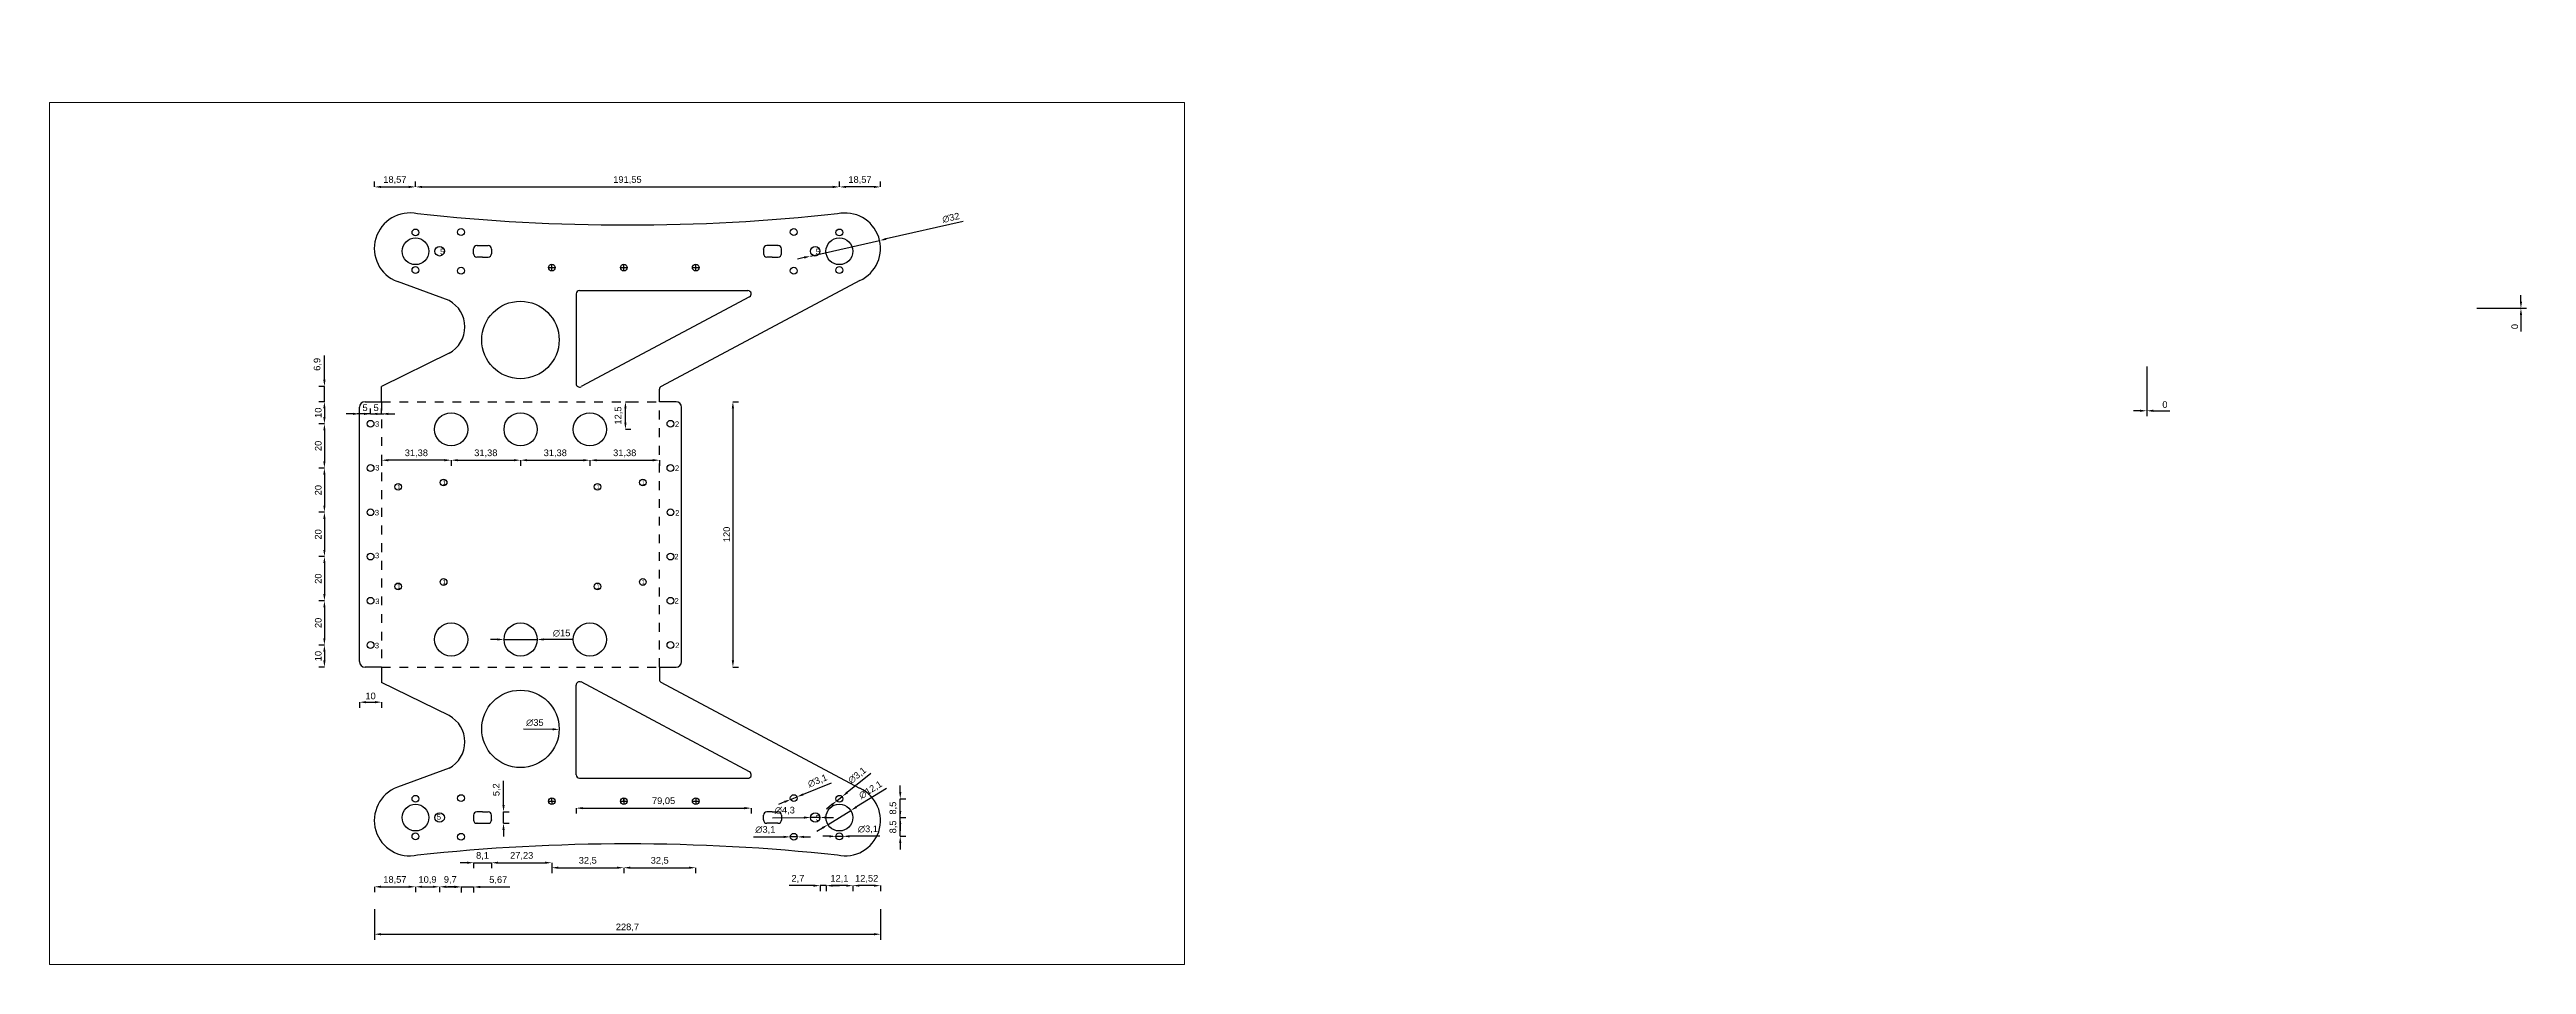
# Paper-space layout 'Presentación1' of a CAD drawing. Header units: millimetres. Extents: x 0 to 559, y 0 to 206.
# The model-space entities are those that its viewports show. They can reach past a viewport. Long polylines and large blocks are cut down to what shows.
import ezdxf

# ---------------------------------------------------------------- set-up
doc = ezdxf.new("R2010")
doc.units = ezdxf.units.MM
doc.linetypes.add('ACAD_ISO02W100', pattern=[15, 12, -3])
doc.linetypes.add('JIS_02_1.0', pattern=[2, 1, -1])
for name, color, linetype in [('_u', 5, 'Continuous'), ('Cota', 150, 'Continuous'), ('Pliegues', 7, 'JIS_02_1.0')]:
    doc.layers.add(name, color=color, linetype=linetype)
doc.layers.add('Chequeado', color=140, linetype='ACAD_ISO02W100', plot=False)
doc.styles.get("Standard").update_dxf_attribs({"font": 'arial.ttf'})
doc.dimstyles.new('ISO-25', dxfattribs={"dimtxt": 1.5, "dimasz": 1.5, "dimexe": 1.25, "dimexo": 20, "dimtad": 1, "dimtxsty": 'Standard', "dimcen": 2.5, "dimclrd": 256, "dimclre": 256, "dimclrt": 256, "dimadec": 0, "dimazin": 0, "dimtfac": 1, "dimtmove": 0, "dimatfit": 3, "dimfxl": 10, "dimfxlon": 1, "dimlwd": -1, "dimlwe": -1, "dimarcsym": 0})

psp = doc.layouts.new('Presentación1')

msp = doc.modelspace()

# ---------------------------------------------------------------- texts
at = {"layer": 'Chequeado', "attachment_point": 1}
for s, width, insert, char_height in [('5', 4.954, (37904, 46256.5), 2.5), ('5', 4.954, (38073.7, 46256.5), 2.5), ('3', 4.954, (37874.6, 46178.6), 2.5), ('2', 4.954, (38010.1, 46178.5), 2.5), ('3', 4.954, (37874.7, 46158.8), 2.5), ('1', 5.199, (37905.1, 46151.9), 2), ('1', 5.199, (37995.1, 46151.9), 2), ('2', 4.954, (38010.1, 46158.6), 2.5), ('1', 5.199, (37884.6, 46149.9), 2), ('1', 5.199, (37974.6, 46149.9), 2), ('3', 4.954, (37874.5, 46138.5), 2.5), ('2', 4.954, (38010.2, 46138.4), 2.5), ('3', 4.954, (37874.6, 46119.1), 2.5), ('2', 4.954, (38009.8, 46118.6), 2.5), ('1', 5.199, (37905.1, 46106.9), 2), ('1', 5.199, (37995.1, 46106.9), 2), ('3', 4.954, (37874.7, 46098.4), 2.5), ('1', 5.199, (37884.6, 46104.9), 2), ('1', 5.199, (37974.6, 46104.9), 2), ('2', 4.954, (38009.9, 46098.6), 2.5), ('3', 4.954, (37874.5, 46078.4), 2.5), ('2', 4.954, (38010.2, 46078.5), 2.5), ('5', 4.954, (37902.5, 46000.9), 2.5), ('5', 4.954, (38073.7, 46000.5), 2.5)]:
    msp.add_mtext_dynamic_manual_height_columns(s, width=width, gutter_width=12.5, heights=[0], dxfattribs=dict(at, insert=insert, char_height=char_height))

# ---------------------------------------------------------------- blocks, each defined once
blk = doc.blocks.new('*D13')
at = {"layer": '_u', "transparency": 16777216}
for p, q in [((473.31, 134.67), (473.31, 123.42)), ((471.81, 124.67), (470.31, 124.67)), ((473.31, 126.33), (473.31, 123.42)), ((474.81, 124.67), (478.54, 124.67))]:
    blk.add_line(p, q, dxfattribs=at)
for points in [[(471.81, 124.92), (471.81, 124.42), (473.31, 124.67)], [(474.81, 124.92), (474.81, 124.42), (473.31, 124.67)]]:
    blk.add_solid(points, dxfattribs=at)
at = {"layer": 'Defpoints', "color": 0, "transparency": 16777216}
for p in [(473.31, 206.33), (473.31, 146.33), (473.31, 124.67)]:
    blk.add_point(p, dxfattribs=at)
at = {"layer": '_u', "transparency": 16777216, "insert": (477.42, 126.06), "char_height": 1.5, "attachment_point": 5}
blk.add_mtext('0', dxfattribs=at)
blk = doc.blocks.new('*D14')
at = {"layer": '_u', "transparency": 16777216}
for p, q in [((547.85, 147.83), (559.1, 147.83)), ((549.31, 147.83), (559.1, 147.83)), ((557.85, 149.33), (557.85, 150.83)), ((557.85, 146.33), (557.85, 142.6))]:
    blk.add_line(p, q, dxfattribs=at)
for points in [[(557.6, 149.33), (558.1, 149.33), (557.85, 147.83)], [(557.6, 146.33), (558.1, 146.33), (557.85, 147.83)]]:
    blk.add_solid(points, dxfattribs=at)
at = {"layer": 'Defpoints', "color": 0, "transparency": 16777216}
for p in [(471.81, 147.83), (529.31, 147.83), (557.85, 147.83)]:
    blk.add_point(p, dxfattribs=at)
at = {"layer": '_u', "transparency": 16777216, "insert": (556.46, 143.71), "char_height": 1.5, "attachment_point": 5, "rotation": 90}
blk.add_mtext('0', dxfattribs=at)
blk = doc.blocks.new('*D20')
at = {"layer": 'Cota', "transparency": 16777216}
for p, q in [((72.94, 17.08), (72.94, 15.83)), ((74.44, 17.08), (80.72, 17.08)), ((82.22, 17.08), (82.22, 15.83))]:
    blk.add_line(p, q, dxfattribs=at)
for points in [[(74.44, 17.33), (74.44, 16.83), (72.94, 17.08)], [(80.72, 17.33), (80.72, 16.83), (82.22, 17.08)]]:
    blk.add_solid(points, dxfattribs=at)
at = {"layer": 'Defpoints', "color": 0, "transparency": 16777216}
for p in [(72.94, 32.06), (82.22, 32.74), (82.22, 17.08)]:
    blk.add_point(p, dxfattribs=at)
at = {"layer": 'Cota', "transparency": 16777216, "insert": (77.58, 18.6), "char_height": 1.5, "attachment_point": 5}
blk.add_mtext('18,57', dxfattribs=at)
blk = doc.blocks.new('*D21')
at = {"layer": 'Cota', "transparency": 16777216}
for p, q in [((82.22, 17.08), (82.22, 15.83)), ((83.72, 17.08), (86.17, 17.08)), ((87.67, 17.08), (87.67, 15.83))]:
    blk.add_line(p, q, dxfattribs=at)
for points in [[(83.72, 17.33), (83.72, 16.83), (82.22, 17.08)], [(86.17, 17.33), (86.17, 16.83), (87.67, 17.08)]]:
    blk.add_solid(points, dxfattribs=at)
at = {"layer": 'Defpoints', "color": 0, "transparency": 16777216}
for p in [(82.22, 32.74), (87.67, 32.74), (87.67, 17.08)]:
    blk.add_point(p, dxfattribs=at)
at = {"layer": 'Cota', "transparency": 16777216, "insert": (84.95, 18.6), "char_height": 1.5, "attachment_point": 5}
blk.add_mtext('10,9', dxfattribs=at)
blk = doc.blocks.new('*D22')
at = {"layer": 'Cota', "transparency": 16777216}
for p, q in [((87.67, 17.08), (87.67, 15.83)), ((89.17, 17.08), (91.02, 17.08)), ((92.52, 17.08), (92.52, 15.83))]:
    blk.add_line(p, q, dxfattribs=at)
for points in [[(89.17, 17.33), (89.17, 16.83), (87.67, 17.08)], [(91.02, 17.33), (91.02, 16.83), (92.52, 17.08)]]:
    blk.add_solid(points, dxfattribs=at)
at = {"layer": 'Defpoints', "color": 0, "transparency": 16777216}
for p in [(87.67, 32.74), (92.52, 28.36), (92.52, 17.08)]:
    blk.add_point(p, dxfattribs=at)
at = {"layer": 'Cota', "transparency": 16777216, "insert": (90.1, 18.6), "char_height": 1.5, "attachment_point": 5}
blk.add_mtext('9,7', dxfattribs=at)
blk = doc.blocks.new('*D23')
at = {"layer": 'Cota', "transparency": 16777216}
for p, q in [((91.02, 17.04), (89.52, 17.04)), ((92.52, 17.04), (92.52, 15.79)), ((92.52, 17.04), (95.36, 17.04)), ((95.36, 17.04), (95.36, 15.79)), ((96.86, 17.04), (103.51, 17.04))]:
    blk.add_line(p, q, dxfattribs=at)
for points in [[(91.02, 17.29), (91.02, 16.79), (92.52, 17.04)], [(96.86, 17.29), (96.86, 16.79), (95.36, 17.04)]]:
    blk.add_solid(points, dxfattribs=at)
at = {"layer": 'Defpoints', "color": 0, "transparency": 16777216}
for p in [(92.52, 28.36), (95.36, 32.74), (95.36, 17.04)]:
    blk.add_point(p, dxfattribs=at)
at = {"layer": 'Cota', "transparency": 16777216, "insert": (100.93, 18.57), "char_height": 1.5, "attachment_point": 5}
blk.add_mtext('5,67', dxfattribs=at)
blk = doc.blocks.new('*D24')
at = {"layer": 'Cota', "transparency": 16777216}
for p, q in [((99.41, 22.52), (99.41, 21.27)), ((100.91, 22.52), (111.52, 22.52)), ((113.02, 22.52), (113.02, 21.27))]:
    blk.add_line(p, q, dxfattribs=at)
for points in [[(100.91, 22.77), (100.91, 22.27), (99.41, 22.52)], [(111.52, 22.77), (111.52, 22.27), (113.02, 22.52)]]:
    blk.add_solid(points, dxfattribs=at)
at = {"layer": 'Defpoints', "color": 0, "transparency": 16777216}
for p in [(113.02, 36.45), (99.41, 32.74), (113.02, 22.52)]:
    blk.add_point(p, dxfattribs=at)
at = {"layer": 'Cota', "transparency": 16777216, "insert": (106.22, 24.04), "char_height": 1.5, "attachment_point": 5}
blk.add_mtext('27,23', dxfattribs=at)
blk = doc.blocks.new('*D25')
at = {"layer": 'Cota', "transparency": 16777216}
for p, q in [((93.86, 22.52), (92.36, 22.52)), ((95.36, 22.52), (95.36, 21.27)), ((95.36, 22.52), (99.41, 22.52)), ((99.41, 22.52), (99.41, 21.27)), ((100.91, 22.52), (102.41, 22.52))]:
    blk.add_line(p, q, dxfattribs=at)
for points in [[(93.86, 22.77), (93.86, 22.27), (95.36, 22.52)], [(100.91, 22.77), (100.91, 22.27), (99.41, 22.52)]]:
    blk.add_solid(points, dxfattribs=at)
at = {"layer": 'Defpoints', "color": 0, "transparency": 16777216}
for p in [(95.36, 32.74), (99.41, 32.74), (99.41, 22.52)]:
    blk.add_point(p, dxfattribs=at)
at = {"layer": 'Cota', "transparency": 16777216, "insert": (97.38, 24.04), "char_height": 1.5, "attachment_point": 5}
blk.add_mtext('8,1', dxfattribs=at)
blk = doc.blocks.new('*D26')
at = {"layer": 'Cota', "transparency": 16777216}
for p, q in [((113.02, 21.39), (113.02, 20.14)), ((114.52, 21.39), (127.77, 21.39)), ((129.27, 21.39), (129.27, 20.14))]:
    blk.add_line(p, q, dxfattribs=at)
for points in [[(114.52, 21.64), (114.52, 21.14), (113.02, 21.39)], [(127.77, 21.64), (127.77, 21.14), (129.27, 21.39)]]:
    blk.add_solid(points, dxfattribs=at)
at = {"layer": 'Defpoints', "color": 0, "transparency": 16777216}
for p in [(113.02, 36.45), (129.27, 36.45), (129.27, 21.39)]:
    blk.add_point(p, dxfattribs=at)
at = {"layer": 'Cota', "transparency": 16777216, "insert": (121.15, 22.92), "char_height": 1.5, "attachment_point": 5}
blk.add_mtext('32,5', dxfattribs=at)
blk = doc.blocks.new('*D27')
at = {"layer": 'Cota', "transparency": 16777216}
for p, q in [((129.27, 21.39), (129.27, 20.14)), ((130.77, 21.39), (144.02, 21.39)), ((145.52, 21.39), (145.52, 20.14))]:
    blk.add_line(p, q, dxfattribs=at)
for points in [[(130.77, 21.64), (130.77, 21.14), (129.27, 21.39)], [(144.02, 21.64), (144.02, 21.14), (145.52, 21.39)]]:
    blk.add_solid(points, dxfattribs=at)
at = {"layer": 'Defpoints', "color": 0, "transparency": 16777216}
for p in [(129.27, 36.45), (145.52, 36.45), (145.52, 21.39)]:
    blk.add_point(p, dxfattribs=at)
at = {"layer": 'Cota', "transparency": 16777216, "insert": (137.4, 22.92), "char_height": 1.5, "attachment_point": 5}
blk.add_mtext('32,5', dxfattribs=at)
blk = doc.blocks.new('*D28')
at = {"layer": 'Cota', "transparency": 16777216}
for p, q in [((181.03, 17.34), (181.03, 16.09)), ((185.79, 17.34), (182.53, 17.34)), ((187.29, 17.34), (187.29, 16.09))]:
    blk.add_line(p, q, dxfattribs=at)
for points in [[(182.53, 17.59), (182.53, 17.09), (181.03, 17.34)], [(185.79, 17.59), (185.79, 17.09), (187.29, 17.34)]]:
    blk.add_solid(points, dxfattribs=at)
at = {"layer": 'Defpoints', "color": 0, "transparency": 16777216}
for p in [(181.03, 32.74), (187.29, 32.06), (181.03, 17.34)]:
    blk.add_point(p, dxfattribs=at)
at = {"layer": 'Cota', "transparency": 16777216, "insert": (184.16, 18.86), "char_height": 1.5, "attachment_point": 5}
blk.add_mtext('12,52', dxfattribs=at)
blk = doc.blocks.new('*D29')
at = {"layer": 'Cota', "transparency": 16777216}
for p, q in [((174.98, 17.34), (174.98, 16.09)), ((179.53, 17.34), (176.48, 17.34)), ((181.03, 17.34), (181.03, 16.09))]:
    blk.add_line(p, q, dxfattribs=at)
for points in [[(176.48, 17.59), (176.48, 17.09), (174.98, 17.34)], [(179.53, 17.59), (179.53, 17.09), (181.03, 17.34)]]:
    blk.add_solid(points, dxfattribs=at)
at = {"layer": 'Defpoints', "color": 0, "transparency": 16777216}
for p in [(174.98, 32.74), (181.03, 32.74), (174.98, 17.34)]:
    blk.add_point(p, dxfattribs=at)
at = {"layer": 'Cota', "transparency": 16777216, "insert": (178, 18.86), "char_height": 1.5, "attachment_point": 5}
blk.add_mtext('12,1', dxfattribs=at)
blk = doc.blocks.new('*D30')
at = {"layer": 'Cota', "transparency": 16777216}
for p, q in [((172.13, 17.34), (166.62, 17.34)), ((173.63, 17.34), (173.63, 16.09)), ((174.98, 17.34), (173.63, 17.34)), ((174.98, 17.34), (174.98, 16.09)), ((176.48, 17.34), (177.98, 17.34))]:
    blk.add_line(p, q, dxfattribs=at)
for points in [[(172.13, 17.59), (172.13, 17.09), (173.63, 17.34)], [(176.48, 17.59), (176.48, 17.09), (174.98, 17.34)]]:
    blk.add_solid(points, dxfattribs=at)
at = {"layer": 'Defpoints', "color": 0, "transparency": 16777216}
for p in [(173.63, 32.74), (174.98, 32.74), (173.63, 17.34)]:
    blk.add_point(p, dxfattribs=at)
at = {"layer": 'Cota', "transparency": 16777216, "insert": (168.62, 18.86), "char_height": 1.5, "attachment_point": 5}
blk.add_mtext('2,7', dxfattribs=at)
blk = doc.blocks.new('*D31')
at = {"layer": 'Cota', "transparency": 16777216}
for p, q in [((191.74, 34.24), (191.74, 35.74)), ((191.74, 32.74), (192.99, 32.74)), ((191.74, 28.49), (191.74, 32.74)), ((191.74, 28.49), (192.99, 28.49)), ((191.74, 26.99), (191.74, 25.49))]:
    blk.add_line(p, q, dxfattribs=at)
for points in [[(191.49, 34.24), (191.99, 34.24), (191.74, 32.74)], [(191.49, 26.99), (191.99, 26.99), (191.74, 28.49)]]:
    blk.add_solid(points, dxfattribs=at)
at = {"layer": 'Defpoints', "color": 0, "transparency": 16777216}
for p in [(178, 32.74), (178, 28.49), (191.74, 32.74)]:
    blk.add_point(p, dxfattribs=at)
at = {"layer": 'Cota', "transparency": 16777216, "insert": (190.21, 30.61), "char_height": 1.5, "attachment_point": 5, "rotation": 90}
blk.add_mtext('8,5', dxfattribs=at)
blk = doc.blocks.new('*D32')
at = {"layer": 'Cota', "transparency": 16777216}
for p, q in [((191.74, 38.49), (191.74, 39.99)), ((191.74, 36.99), (192.99, 36.99)), ((191.74, 32.74), (191.74, 36.99)), ((191.74, 32.74), (192.99, 32.74)), ((191.74, 31.24), (191.74, 29.74))]:
    blk.add_line(p, q, dxfattribs=at)
for points in [[(191.49, 38.49), (191.99, 38.49), (191.74, 36.99)], [(191.49, 31.24), (191.99, 31.24), (191.74, 32.74)]]:
    blk.add_solid(points, dxfattribs=at)
at = {"layer": 'Defpoints', "color": 0, "transparency": 16777216}
for p in [(178, 36.99), (191.74, 36.99), (178, 32.74)]:
    blk.add_point(p, dxfattribs=at)
at = {"layer": 'Cota', "transparency": 16777216, "insert": (190.21, 34.86), "char_height": 1.5, "attachment_point": 5, "rotation": 90}
blk.add_mtext('8,5', dxfattribs=at)
blk = doc.blocks.new('*D33')
at = {"layer": 'Cota', "transparency": 16777216}
for p, q in [((176.13, 40.53), (169.81, 37.97)), ((165.59, 36.26), (164.2, 35.7)), ((166.98, 36.82), (168.42, 37.4))]:
    blk.add_line(p, q, dxfattribs=at)
for points in [[(165.5, 36.49), (165.69, 36.03), (166.98, 36.82)], [(169.72, 38.2), (169.9, 37.73), (168.42, 37.4)]]:
    blk.add_solid(points, dxfattribs=at)
at = {"layer": 'Defpoints', "color": 0, "transparency": 16777216}
for p in [(166.98, 36.82), (168.42, 37.4)]:
    blk.add_point(p, dxfattribs=at)
at = {"layer": 'Cota', "transparency": 16777216, "insert": (173.08, 40.97), "char_height": 1.5, "attachment_point": 5, "rotation": 22.0383}
blk.add_mtext('∅3,1', dxfattribs=at)
blk = doc.blocks.new('*D34')
at = {"layer": 'Cota', "transparency": 16777216}
for p, q in [((188.65, 39.31), (181.85, 35.12)), ((175.43, 31.15), (180.57, 34.33)), ((174.15, 30.36), (172.87, 29.57))]:
    blk.add_line(p, q, dxfattribs=at)
for points in [[(181.72, 35.33), (181.98, 34.9), (180.57, 34.33)], [(174.02, 30.57), (174.28, 30.15), (175.43, 31.15)]]:
    blk.add_solid(points, dxfattribs=at)
at = {"layer": 'Defpoints', "color": 0, "transparency": 16777216}
for p in [(180.57, 34.33), (175.43, 31.15)]:
    blk.add_point(p, dxfattribs=at)
at = {"layer": 'Cota', "transparency": 16777216, "insert": (185.07, 38.93), "char_height": 1.5, "attachment_point": 5, "rotation": 31.7057}
blk.add_mtext('∅12,1', dxfattribs=at)
blk = doc.blocks.new('*D35')
at = {"layer": 'Cota', "transparency": 16777216}
for p, q in [((158.6, 28.36), (165.43, 28.36)), ((168.48, 28.36), (166.93, 28.36)), ((169.98, 28.36), (171.48, 28.36))]:
    blk.add_line(p, q, dxfattribs=at)
for points in [[(165.43, 28.61), (165.43, 28.11), (166.93, 28.36)], [(169.98, 28.61), (169.98, 28.11), (168.48, 28.36)]]:
    blk.add_solid(points, dxfattribs=at)
at = {"layer": 'Defpoints', "color": 0, "transparency": 16777216}
for p in [(166.93, 28.36), (168.48, 28.36)]:
    blk.add_point(p, dxfattribs=at)
at = {"layer": 'Cota', "transparency": 16777216, "insert": (161.26, 29.91), "char_height": 1.5, "attachment_point": 5}
blk.add_mtext('∅3,1', dxfattribs=at)
blk = doc.blocks.new('*D36')
at = {"layer": 'Cota', "transparency": 16777216}
for p, q in [((175.73, 28.49), (174.23, 28.49)), ((177.23, 28.49), (178.78, 28.49)), ((187.1, 28.49), (180.28, 28.49))]:
    blk.add_line(p, q, dxfattribs=at)
for points in [[(175.73, 28.74), (175.73, 28.24), (177.23, 28.49)], [(180.28, 28.74), (180.28, 28.24), (178.78, 28.49)]]:
    blk.add_solid(points, dxfattribs=at)
at = {"layer": 'Defpoints', "color": 0, "transparency": 16777216}
for p in [(177.23, 28.49), (178.78, 28.49)]:
    blk.add_point(p, dxfattribs=at)
at = {"layer": 'Cota', "transparency": 16777216, "insert": (184.44, 30.04), "char_height": 1.5, "attachment_point": 5}
blk.add_mtext('∅3,1', dxfattribs=at)
blk = doc.blocks.new('*D37')
at = {"layer": 'Cota', "transparency": 16777216}
for p, q in [((162.86, 32.69), (169.98, 32.73)), ((173.63, 32.74), (171.48, 32.73)), ((175.13, 32.75), (176.63, 32.76))]:
    blk.add_line(p, q, dxfattribs=at)
for points in [[(169.97, 32.98), (169.98, 32.48), (171.48, 32.73)], [(175.12, 33), (175.13, 32.5), (173.63, 32.74)]]:
    blk.add_solid(points, dxfattribs=at)
at = {"layer": 'Defpoints', "color": 0, "transparency": 16777216}
for p in [(171.48, 32.73), (173.63, 32.74)]:
    blk.add_point(p, dxfattribs=at)
at = {"layer": 'Cota', "transparency": 16777216, "insert": (165.66, 34.26), "char_height": 1.5, "attachment_point": 5, "rotation": 0.2813}
blk.add_mtext('∅4,3', dxfattribs=at)
blk = doc.blocks.new('*D38')
at = {"layer": 'Cota', "transparency": 16777216}
for p, q in [((185.11, 42.66), (179.78, 38.41)), ((176.22, 35.57), (175.05, 34.63)), ((177.39, 36.5), (178.61, 37.47))]:
    blk.add_line(p, q, dxfattribs=at)
for points in [[(176.07, 35.76), (176.38, 35.37), (177.39, 36.5)], [(179.62, 38.6), (179.93, 38.21), (178.61, 37.47)]]:
    blk.add_solid(points, dxfattribs=at)
at = {"layer": 'Defpoints', "color": 0, "transparency": 16777216}
for p in [(177.39, 36.5), (178.61, 37.47)]:
    blk.add_point(p, dxfattribs=at)
at = {"layer": 'Cota', "transparency": 16777216, "insert": (182.06, 42.21), "char_height": 1.5, "attachment_point": 5, "rotation": 38.5777}
blk.add_mtext('∅3,1', dxfattribs=at)
blk = doc.blocks.new('*D39')
at = {"layer": 'Cota', "transparency": 16777216}
blk.add_line((106.66, 52.76), (113.2, 52.68), dxfattribs=at)
blk.add_solid([(113.2, 52.93), (113.19, 52.43), (114.7, 52.66)], dxfattribs=at)
at = {"layer": 'Defpoints', "color": 0, "transparency": 16777216}
for p in [(97.2, 52.89), (114.7, 52.66)]:
    blk.add_point(p, dxfattribs=at)
at = {"layer": 'Cota', "transparency": 16777216, "insert": (109.2, 54.16), "char_height": 1.5, "attachment_point": 5, "rotation": 359.2497}
blk.add_mtext('∅35', dxfattribs=at)
blk = doc.blocks.new('*D40')
at = {"layer": 'Cota', "transparency": 16777216}
for p, q in [((100.71, 72.98), (99.21, 72.98)), ((102.21, 72.98), (109.71, 72.98)), ((117.76, 72.98), (111.21, 72.98))]:
    blk.add_line(p, q, dxfattribs=at)
for points in [[(100.71, 73.23), (100.71, 72.73), (102.21, 72.98)], [(111.21, 73.23), (111.21, 72.73), (109.71, 72.98)]]:
    blk.add_solid(points, dxfattribs=at)
at = {"layer": 'Defpoints', "color": 0, "transparency": 16777216}
for p in [(102.21, 72.98), (109.71, 72.98)]:
    blk.add_point(p, dxfattribs=at)
at = {"layer": 'Cota', "transparency": 16777216, "insert": (115.24, 74.41), "char_height": 1.5, "attachment_point": 5}
blk.add_mtext('∅15', dxfattribs=at)
blk = doc.blocks.new('*D41')
at = {"layer": 'Cota', "transparency": 16777216}
for p, q in [((61.66, 126.73), (60.41, 126.73)), ((61.66, 125.23), (61.66, 123.23)), ((61.66, 121.73), (60.41, 121.73))]:
    blk.add_line(p, q, dxfattribs=at)
for points in [[(61.41, 125.23), (61.91, 125.23), (61.66, 126.73)], [(61.41, 123.23), (61.91, 123.23), (61.66, 121.73)]]:
    blk.add_solid(points, dxfattribs=at)
at = {"layer": 'Defpoints', "color": 0, "transparency": 16777216}
for p in [(72.71, 126.73), (61.66, 121.73), (72.09, 121.73)]:
    blk.add_point(p, dxfattribs=at)
at = {"layer": 'Cota', "transparency": 16777216, "insert": (60.27, 124.23), "char_height": 1.5, "attachment_point": 5, "rotation": 90}
blk.add_mtext('10', dxfattribs=at)
blk = doc.blocks.new('*D42')
at = {"layer": 'Cota', "transparency": 16777216}
for p, q in [((61.66, 121.73), (60.41, 121.73)), ((61.66, 120.23), (61.66, 113.23)), ((61.66, 111.73), (60.41, 111.73))]:
    blk.add_line(p, q, dxfattribs=at)
for points in [[(61.41, 120.23), (61.91, 120.23), (61.66, 121.73)], [(61.41, 113.23), (61.91, 113.23), (61.66, 111.73)]]:
    blk.add_solid(points, dxfattribs=at)
at = {"layer": 'Defpoints', "color": 0, "transparency": 16777216}
for p in [(72.09, 121.73), (61.66, 111.73), (72.09, 111.73)]:
    blk.add_point(p, dxfattribs=at)
at = {"layer": 'Cota', "transparency": 16777216, "insert": (60.27, 116.73), "char_height": 1.5, "attachment_point": 5, "rotation": 90}
blk.add_mtext('20', dxfattribs=at)
blk = doc.blocks.new('*D43')
at = {"layer": 'Cota', "transparency": 16777216}
for p, q in [((61.66, 111.73), (60.41, 111.73)), ((61.66, 110.23), (61.66, 103.23)), ((61.66, 101.73), (60.41, 101.73))]:
    blk.add_line(p, q, dxfattribs=at)
for points in [[(61.41, 110.23), (61.91, 110.23), (61.66, 111.73)], [(61.41, 103.23), (61.91, 103.23), (61.66, 101.73)]]:
    blk.add_solid(points, dxfattribs=at)
at = {"layer": 'Defpoints', "color": 0, "transparency": 16777216}
for p in [(72.09, 111.73), (61.66, 101.73), (72.09, 101.73)]:
    blk.add_point(p, dxfattribs=at)
at = {"layer": 'Cota', "transparency": 16777216, "insert": (60.27, 106.73), "char_height": 1.5, "attachment_point": 5, "rotation": 90}
blk.add_mtext('20', dxfattribs=at)
blk = doc.blocks.new('*D44')
at = {"layer": 'Cota', "transparency": 16777216}
for p, q in [((61.66, 101.73), (60.41, 101.73)), ((61.66, 100.23), (61.66, 93.23)), ((61.66, 91.73), (60.41, 91.73))]:
    blk.add_line(p, q, dxfattribs=at)
for points in [[(61.41, 100.23), (61.91, 100.23), (61.66, 101.73)], [(61.41, 93.23), (61.91, 93.23), (61.66, 91.73)]]:
    blk.add_solid(points, dxfattribs=at)
at = {"layer": 'Defpoints', "color": 0, "transparency": 16777216}
for p in [(72.09, 101.73), (61.66, 91.73), (72.09, 91.73)]:
    blk.add_point(p, dxfattribs=at)
at = {"layer": 'Cota', "transparency": 16777216, "insert": (60.27, 96.73), "char_height": 1.5, "attachment_point": 5, "rotation": 90}
blk.add_mtext('20', dxfattribs=at)
blk = doc.blocks.new('*D45')
at = {"layer": 'Cota', "transparency": 16777216}
for p, q in [((61.66, 91.73), (60.41, 91.73)), ((61.66, 90.23), (61.66, 83.23)), ((61.66, 81.73), (60.41, 81.73))]:
    blk.add_line(p, q, dxfattribs=at)
for points in [[(61.41, 90.23), (61.91, 90.23), (61.66, 91.73)], [(61.41, 83.23), (61.91, 83.23), (61.66, 81.73)]]:
    blk.add_solid(points, dxfattribs=at)
at = {"layer": 'Defpoints', "color": 0, "transparency": 16777216}
for p in [(72.09, 91.73), (61.66, 81.73), (72.09, 81.73)]:
    blk.add_point(p, dxfattribs=at)
at = {"layer": 'Cota', "transparency": 16777216, "insert": (60.27, 86.73), "char_height": 1.5, "attachment_point": 5, "rotation": 90}
blk.add_mtext('20', dxfattribs=at)
blk = doc.blocks.new('*D46')
at = {"layer": 'Cota', "transparency": 16777216}
for p, q in [((61.66, 81.73), (60.41, 81.73)), ((61.66, 80.23), (61.66, 73.23)), ((61.66, 71.73), (60.41, 71.73))]:
    blk.add_line(p, q, dxfattribs=at)
for points in [[(61.41, 80.23), (61.91, 80.23), (61.66, 81.73)], [(61.41, 73.23), (61.91, 73.23), (61.66, 71.73)]]:
    blk.add_solid(points, dxfattribs=at)
at = {"layer": 'Defpoints', "color": 0, "transparency": 16777216}
for p in [(72.09, 81.73), (61.66, 71.73), (72.09, 71.73)]:
    blk.add_point(p, dxfattribs=at)
at = {"layer": 'Cota', "transparency": 16777216, "insert": (60.27, 76.73), "char_height": 1.5, "attachment_point": 5, "rotation": 90}
blk.add_mtext('20', dxfattribs=at)
blk = doc.blocks.new('*D47')
at = {"layer": 'Cota', "transparency": 16777216}
for p, q in [((61.66, 71.73), (60.41, 71.73)), ((61.66, 70.23), (61.66, 68.23)), ((61.66, 66.73), (60.41, 66.73))]:
    blk.add_line(p, q, dxfattribs=at)
for points in [[(61.41, 70.23), (61.91, 70.23), (61.66, 71.73)], [(61.41, 68.23), (61.91, 68.23), (61.66, 66.73)]]:
    blk.add_solid(points, dxfattribs=at)
at = {"layer": 'Defpoints', "color": 0, "transparency": 16777216}
for p in [(72.09, 71.73), (61.66, 66.73), (72.09, 66.73)]:
    blk.add_point(p, dxfattribs=at)
at = {"layer": 'Cota', "transparency": 16777216, "insert": (60.27, 69.23), "char_height": 1.5, "attachment_point": 5, "rotation": 90}
blk.add_mtext('10', dxfattribs=at)
blk = doc.blocks.new('*D48')
at = {"layer": 'Cota', "transparency": 16777216}
for p, q in [((69.59, 58.81), (69.59, 57.56)), ((71.09, 58.81), (73.09, 58.81)), ((74.59, 58.81), (74.59, 57.56))]:
    blk.add_line(p, q, dxfattribs=at)
for points in [[(71.09, 59.06), (71.09, 58.56), (69.59, 58.81)], [(73.09, 59.06), (73.09, 58.56), (74.59, 58.81)]]:
    blk.add_solid(points, dxfattribs=at)
at = {"layer": 'Defpoints', "color": 0, "transparency": 16777216}
for p in [(69.59, 67.98), (74.59, 66.73), (74.59, 58.81)]:
    blk.add_point(p, dxfattribs=at)
at = {"layer": 'Cota', "transparency": 16777216, "insert": (72.09, 60.2), "char_height": 1.5, "attachment_point": 5}
blk.add_mtext('10', dxfattribs=at)
blk = doc.blocks.new('*D49')
at = {"layer": 'Cota', "transparency": 16777216}
for p, q in [((61.66, 131.68), (61.66, 137.17)), ((61.66, 130.18), (60.41, 130.18)), ((61.66, 126.73), (61.66, 130.18)), ((61.66, 126.73), (60.41, 126.73)), ((61.66, 125.23), (61.66, 123.73))]:
    blk.add_line(p, q, dxfattribs=at)
for points in [[(61.41, 131.68), (61.91, 131.68), (61.66, 130.18)], [(61.41, 125.23), (61.91, 125.23), (61.66, 126.73)]]:
    blk.add_solid(points, dxfattribs=at)
at = {"layer": 'Defpoints', "color": 0, "transparency": 16777216}
for p in [(61.66, 130.18), (74.59, 130.18), (61.66, 126.73)]:
    blk.add_point(p, dxfattribs=at)
at = {"layer": 'Cota', "transparency": 16777216, "insert": (60.14, 135.17), "char_height": 1.5, "attachment_point": 5, "rotation": 90}
blk.add_mtext('6,9', dxfattribs=at)
blk = doc.blocks.new('*D50')
at = {"layer": 'Cota', "transparency": 16777216}
for p, q in [((72.94, 12.06), (72.94, 5.11)), ((187.29, 12.06), (187.29, 5.11)), ((74.44, 6.36), (185.79, 6.36))]:
    blk.add_line(p, q, dxfattribs=at)
for points in [[(74.44, 6.61), (74.44, 6.11), (72.94, 6.36)], [(185.79, 6.61), (185.79, 6.11), (187.29, 6.36)]]:
    blk.add_solid(points, dxfattribs=at)
at = {"layer": 'Defpoints', "color": 0, "transparency": 16777216}
for p in [(72.94, 32.06), (187.29, 32.06), (187.29, 6.36)]:
    blk.add_point(p, dxfattribs=at)
at = {"layer": 'Cota', "transparency": 16777216, "insert": (130.11, 7.88), "char_height": 1.5, "attachment_point": 5}
blk.add_mtext('228,7', dxfattribs=at)
blk = doc.blocks.new('*D51')
at = {"layer": 'Cota', "transparency": 16777216}
for p, q in [((118.52, 34.86), (118.52, 33.61)), ((120.02, 34.86), (156.54, 34.86)), ((158.04, 34.86), (158.04, 33.61))]:
    blk.add_line(p, q, dxfattribs=at)
for points in [[(120.02, 35.11), (120.02, 34.61), (118.52, 34.86)], [(156.54, 35.11), (156.54, 34.61), (158.04, 34.86)]]:
    blk.add_solid(points, dxfattribs=at)
at = {"layer": 'Defpoints', "color": 0, "transparency": 16777216}
for p in [(118.52, 42.39), (158.04, 42.21), (158.04, 34.86)]:
    blk.add_point(p, dxfattribs=at)
at = {"layer": 'Cota', "transparency": 16777216, "insert": (138.28, 36.39), "char_height": 1.5, "attachment_point": 5}
blk.add_mtext('79,05', dxfattribs=at)
blk = doc.blocks.new('*D52')
at = {"layer": 'Cota', "transparency": 16777216}
for p, q in [((153.94, 126.73), (155.19, 126.73)), ((153.94, 125.23), (153.94, 68.23)), ((153.94, 66.73), (155.19, 66.73))]:
    blk.add_line(p, q, dxfattribs=at)
for points in [[(153.69, 125.23), (154.19, 125.23), (153.94, 126.73)], [(153.69, 68.23), (154.19, 68.23), (153.94, 66.73)]]:
    blk.add_solid(points, dxfattribs=at)
at = {"layer": 'Defpoints', "color": 0, "transparency": 16777216}
for p in [(137.34, 126.73), (137.34, 66.73), (153.94, 66.73)]:
    blk.add_point(p, dxfattribs=at)
at = {"layer": 'Cota', "transparency": 16777216, "insert": (152.55, 96.73), "char_height": 1.5, "attachment_point": 5, "rotation": 90}
blk.add_mtext('120', dxfattribs=at)
blk = doc.blocks.new('*D53')
at = {"layer": 'Cota', "transparency": 16777216}
for p, q in [((74.59, 113.5), (74.59, 112.25)), ((88.78, 113.5), (76.09, 113.5)), ((90.28, 113.5), (90.28, 112.25))]:
    blk.add_line(p, q, dxfattribs=at)
for points in [[(76.09, 113.75), (76.09, 113.25), (74.59, 113.5)], [(88.78, 113.75), (88.78, 113.25), (90.28, 113.5)]]:
    blk.add_solid(points, dxfattribs=at)
at = {"layer": 'Defpoints', "color": 0, "transparency": 16777216}
for p in [(74.59, 120.48), (90.28, 120.48), (74.59, 113.5)]:
    blk.add_point(p, dxfattribs=at)
at = {"layer": 'Cota', "transparency": 16777216, "insert": (82.43, 115.03), "char_height": 1.5, "attachment_point": 5}
blk.add_mtext('31,38', dxfattribs=at)
blk = doc.blocks.new('*D54')
at = {"layer": 'Cota', "transparency": 16777216}
for p, q in [((90.28, 113.5), (90.28, 112.25)), ((91.78, 113.5), (104.46, 113.5)), ((105.96, 113.5), (105.96, 112.25))]:
    blk.add_line(p, q, dxfattribs=at)
for points in [[(91.78, 113.75), (91.78, 113.25), (90.28, 113.5)], [(104.46, 113.75), (104.46, 113.25), (105.96, 113.5)]]:
    blk.add_solid(points, dxfattribs=at)
at = {"layer": 'Defpoints', "color": 0, "transparency": 16777216}
for p in [(90.28, 120.48), (105.96, 120.48), (105.96, 113.5)]:
    blk.add_point(p, dxfattribs=at)
at = {"layer": 'Cota', "transparency": 16777216, "insert": (98.12, 115.03), "char_height": 1.5, "attachment_point": 5}
blk.add_mtext('31,38', dxfattribs=at)
blk = doc.blocks.new('*D55')
at = {"layer": 'Cota', "transparency": 16777216}
for p, q in [((105.96, 113.5), (105.96, 112.25)), ((107.46, 113.5), (120.15, 113.5)), ((121.65, 113.5), (121.65, 112.25))]:
    blk.add_line(p, q, dxfattribs=at)
for points in [[(107.46, 113.75), (107.46, 113.25), (105.96, 113.5)], [(120.15, 113.75), (120.15, 113.25), (121.65, 113.5)]]:
    blk.add_solid(points, dxfattribs=at)
at = {"layer": 'Defpoints', "color": 0, "transparency": 16777216}
for p in [(105.96, 120.48), (121.65, 120.48), (121.65, 113.5)]:
    blk.add_point(p, dxfattribs=at)
at = {"layer": 'Cota', "transparency": 16777216, "insert": (113.81, 115.03), "char_height": 1.5, "attachment_point": 5}
blk.add_mtext('31,38', dxfattribs=at)
blk = doc.blocks.new('*D56')
at = {"layer": 'Cota', "transparency": 16777216}
for p, q in [((121.65, 113.5), (121.65, 112.25)), ((123.15, 113.5), (135.84, 113.5)), ((137.34, 113.5), (137.34, 112.25))]:
    blk.add_line(p, q, dxfattribs=at)
for points in [[(123.15, 113.75), (123.15, 113.25), (121.65, 113.5)], [(135.84, 113.75), (135.84, 113.25), (137.34, 113.5)]]:
    blk.add_solid(points, dxfattribs=at)
at = {"layer": 'Defpoints', "color": 0, "transparency": 16777216}
for p in [(121.65, 120.48), (137.34, 120.48), (137.34, 113.5)]:
    blk.add_point(p, dxfattribs=at)
at = {"layer": 'Cota', "transparency": 16777216, "insert": (129.5, 115.03), "char_height": 1.5, "attachment_point": 5}
blk.add_mtext('31,38', dxfattribs=at)
blk = doc.blocks.new('*D57')
at = {"layer": 'Cota', "transparency": 16777216}
for p, q in [((129.66, 126.73), (130.91, 126.73)), ((129.66, 121.98), (129.66, 125.23)), ((129.66, 120.48), (130.91, 120.48))]:
    blk.add_line(p, q, dxfattribs=at)
for points in [[(129.41, 125.23), (129.91, 125.23), (129.66, 126.73)], [(129.41, 121.98), (129.91, 121.98), (129.66, 120.48)]]:
    blk.add_solid(points, dxfattribs=at)
at = {"layer": 'Defpoints', "color": 0, "transparency": 16777216}
for p in [(121.65, 126.73), (129.66, 126.73), (121.65, 120.48)]:
    blk.add_point(p, dxfattribs=at)
at = {"layer": 'Cota', "transparency": 16777216, "insert": (128.13, 123.6), "char_height": 1.5, "attachment_point": 5, "rotation": 90}
blk.add_mtext('12,5', dxfattribs=at)
blk = doc.blocks.new('*D58')
at = {"layer": 'Cota', "transparency": 16777216}
for p, q in [((68.09, 123.97), (66.59, 123.97)), ((69.59, 123.97), (69.59, 125.22)), ((72.09, 123.97), (69.59, 123.97)), ((72.09, 123.97), (72.09, 125.22)), ((73.59, 123.97), (75.09, 123.97))]:
    blk.add_line(p, q, dxfattribs=at)
for points in [[(68.09, 124.22), (68.09, 123.72), (69.59, 123.97)], [(73.59, 124.22), (73.59, 123.72), (72.09, 123.97)]]:
    blk.add_solid(points, dxfattribs=at)
at = {"layer": 'Defpoints', "color": 0, "transparency": 16777216}
for p in [(69.59, 123.97), (69.59, 121.73), (72.09, 121.73)]:
    blk.add_point(p, dxfattribs=at)
at = {"layer": 'Cota', "transparency": 16777216, "insert": (70.84, 125.36), "char_height": 1.5, "attachment_point": 5}
blk.add_mtext('5', dxfattribs=at)
blk = doc.blocks.new('*D59')
at = {"layer": 'Cota', "transparency": 16777216}
for p, q in [((70.59, 123.97), (69.09, 123.97)), ((72.09, 123.97), (72.09, 125.22)), ((72.09, 123.97), (74.59, 123.97)), ((74.59, 123.97), (74.59, 125.22)), ((76.09, 123.97), (77.59, 123.97))]:
    blk.add_line(p, q, dxfattribs=at)
for points in [[(70.59, 124.22), (70.59, 123.72), (72.09, 123.97)], [(76.09, 124.22), (76.09, 123.72), (74.59, 123.97)]]:
    blk.add_solid(points, dxfattribs=at)
at = {"layer": 'Defpoints', "color": 0, "transparency": 16777216}
for p in [(74.59, 123.97), (72.09, 121.73), (74.59, 121.73)]:
    blk.add_point(p, dxfattribs=at)
at = {"layer": 'Cota', "transparency": 16777216, "insert": (73.34, 125.36), "char_height": 1.5, "attachment_point": 5}
blk.add_mtext('5', dxfattribs=at)
blk = doc.blocks.new('*D60')
at = {"layer": 'Cota', "transparency": 16777216}
for p, q in [((72.94, 175.27), (72.94, 176.52)), ((74.44, 175.27), (80.72, 175.27)), ((82.22, 175.27), (82.22, 176.52))]:
    blk.add_line(p, q, dxfattribs=at)
for points in [[(74.44, 175.52), (74.44, 175.02), (72.94, 175.27)], [(80.72, 175.52), (80.72, 175.02), (82.22, 175.27)]]:
    blk.add_solid(points, dxfattribs=at)
at = {"layer": 'Defpoints', "color": 0, "transparency": 16777216}
for p in [(82.22, 175.27), (72.94, 161.4), (82.22, 160.72)]:
    blk.add_point(p, dxfattribs=at)
at = {"layer": 'Cota', "transparency": 16777216, "insert": (77.58, 176.8), "char_height": 1.5, "attachment_point": 5}
blk.add_mtext('18,57', dxfattribs=at)
blk = doc.blocks.new('*D61')
at = {"layer": 'Cota', "transparency": 16777216}
for p, q in [((82.22, 175.27), (82.22, 176.52)), ((83.72, 175.27), (176.5, 175.27)), ((178, 175.27), (178, 176.52))]:
    blk.add_line(p, q, dxfattribs=at)
for points in [[(83.72, 175.52), (83.72, 175.02), (82.22, 175.27)], [(176.5, 175.52), (176.5, 175.02), (178, 175.27)]]:
    blk.add_solid(points, dxfattribs=at)
at = {"layer": 'Defpoints', "color": 0, "transparency": 16777216}
for p in [(178, 175.27), (82.22, 160.72), (178, 160.72)]:
    blk.add_point(p, dxfattribs=at)
at = {"layer": 'Cota', "transparency": 16777216, "insert": (130.11, 176.8), "char_height": 1.5, "attachment_point": 5}
blk.add_mtext('191,55', dxfattribs=at)
blk = doc.blocks.new('*D62')
at = {"layer": 'Cota', "transparency": 16777216}
for p, q in [((178, 175.27), (178, 176.52)), ((185.79, 175.27), (179.5, 175.27)), ((187.29, 175.27), (187.29, 176.52))]:
    blk.add_line(p, q, dxfattribs=at)
for points in [[(179.5, 175.52), (179.5, 175.02), (178, 175.27)], [(185.79, 175.52), (185.79, 175.02), (187.29, 175.27)]]:
    blk.add_solid(points, dxfattribs=at)
at = {"layer": 'Defpoints', "color": 0, "transparency": 16777216}
for p in [(178, 175.27), (178, 160.72), (187.29, 161.4)]:
    blk.add_point(p, dxfattribs=at)
at = {"layer": 'Cota', "transparency": 16777216, "insert": (182.64, 176.8), "char_height": 1.5, "attachment_point": 5}
blk.add_mtext('18,57', dxfattribs=at)
blk = doc.blocks.new('*D63')
at = {"layer": 'Cota', "transparency": 16777216}
for p, q in [((171.49, 159.62), (187.09, 163.17)), ((205.95, 167.45), (188.55, 163.5)), ((170.02, 159.29), (168.56, 158.96))]:
    blk.add_line(p, q, dxfattribs=at)
for points in [[(188.5, 163.74), (188.61, 163.26), (187.09, 163.17)], [(169.97, 159.54), (170.08, 159.05), (171.49, 159.62)]]:
    blk.add_solid(points, dxfattribs=at)
at = {"layer": 'Defpoints', "color": 0, "transparency": 16777216}
for p in [(187.09, 163.17), (171.49, 159.62)]:
    blk.add_point(p, dxfattribs=at)
at = {"layer": 'Cota', "transparency": 16777216, "insert": (203.19, 168.29), "char_height": 1.5, "attachment_point": 5, "rotation": 12.7942}
blk.add_mtext('∅32', dxfattribs=at)
blk = doc.blocks.new('*D64')
at = {"layer": 'Cota', "transparency": 16777216}
for p, q in [((102.12, 35.54), (102.12, 41)), ((102.12, 34.04), (103.37, 34.04)), ((102.12, 31.44), (102.12, 34.04)), ((102.12, 31.44), (103.37, 31.44)), ((102.12, 29.94), (102.12, 28.44))]:
    blk.add_line(p, q, dxfattribs=at)
for points in [[(101.87, 35.54), (102.37, 35.54), (102.12, 34.04)], [(101.87, 29.94), (102.37, 29.94), (102.12, 31.44)]]:
    blk.add_solid(points, dxfattribs=at)
at = {"layer": 'Defpoints', "color": 0, "transparency": 16777216}
for p in [(97.38, 34.04), (102.12, 34.04), (97.38, 31.44)]:
    blk.add_point(p, dxfattribs=at)
at = {"layer": 'Cota', "transparency": 16777216, "insert": (100.6, 39.02), "char_height": 1.5, "attachment_point": 5, "rotation": 90}
blk.add_mtext('5,2', dxfattribs=at)

# ---------------------------------------------------------------- dimensions: what is measured, and where the dimension line sits
at = {"layer": '_u'}
dim = psp.add_linear_dim(base=(473.3070365246, 124.6676085195), p1=(473.3070365245, 206.3276968672), p2=(473.3070365246, 146.3276968672), dimstyle='ISO-25', override={"dimlfac": -1}, dxfattribs=at)
dim.commit()
dim.dimension.update_dxf_attribs({"geometry": '*D13', "text_midpoint": (477.4211224728, 126.058468001)})
dim = psp.add_linear_dim(base=(557.8462409023, 147.8276973324), p1=(529.3070360792, 147.8276973324), p2=(471.8070360792, 147.8276973324), angle=90, dimstyle='ISO-25', override={"dimlfac": -1}, dxfattribs=at)
dim.commit()
dim.dimension.update_dxf_attribs({"geometry": '*D14', "text_midpoint": (556.4553814207, 143.7136113842)})
at = {"layer": 'Cota'}
for base, p1, p2, picture, middle in [((82.2243, 175.2748), (72.9377, 161.3955), (82.2243, 160.7191), '*D60', (77.581, 176.8012)), ((178.0001, 175.2748), (82.2243, 160.7191), (178.0001, 160.7191), '*D61', (130.1122, 176.8012)), ((178.0001, 175.2748), (187.2867, 161.3955), (178.0001, 160.7191), '*D62', (182.6434, 176.8012)), ((69.5896, 123.9714), (72.0896, 121.7284), (69.5896, 121.7284), '*D58', (70.8396, 125.3592)), ((74.5896, 123.9714), (72.0896, 121.7284), (74.5896, 121.7284), '*D59', (73.3396, 125.3592)), ((74.5896102432, 113.4999132118), (90.2771102432, 120.4784481735), (74.5896102432, 120.4784481735), '*D53', (82.4333602432, 115.0263456812)), ((105.9646102432, 113.4999132118), (90.2771102432, 120.4784481735), (105.9646102432, 120.4784481735), '*D54', (98.1208602432, 115.0263456812)), ((121.6521102432, 113.4999132118), (105.9646102432, 120.4784481735), (121.6521102432, 120.4784481735), '*D55', (113.8083602432, 115.0263456812)), ((137.3396102432, 113.4999132118), (121.6521102432, 120.4784481735), (137.3396102432, 120.4784481735), '*D56', (129.4958602432, 115.0263456812)), ((74.5896, 58.8067), (69.5896, 67.9784), (74.5896, 66.7284), '*D48', (72.0896, 60.1976)), ((158.0448, 34.8595), (118.5208, 42.3927), (158.0448, 42.2108), '*D51', (138.2828, 36.386)), ((113.0232, 22.5153), (99.4093, 32.7378), (113.0232, 36.4467), '*D24', (106.2162, 24.0417)), ((129.2732, 21.3903), (113.0232, 36.4467), (129.2732, 36.4467), '*D26', (121.1482, 22.9167)), ((145.5232, 21.3903), (129.2732, 36.4467), (145.5232, 36.4467), '*D27', (137.3982, 22.9167)), ((82.2243, 17.0772), (72.9377, 32.0614), (82.2243, 32.7378), '*D20', (77.581, 18.6037)), ((187.2867, 6.3553), (72.9377, 32.0614), (187.2867, 32.0614), '*D50', (130.1122, 7.8817)), ((87.6743, 17.0772), (82.2243, 32.7378), (87.6743, 32.7378), '*D21', (84.9493, 18.6037)), ((92.5243, 17.0772), (87.6743, 32.7378), (92.5243, 28.3628), '*D22', (90.0993, 18.6037)), ((95.3593, 17.0408), (92.5243, 28.3628), (95.3593, 32.7378), '*D23', (100.9325, 18.5672)), ((99.4093, 22.5153), (95.3593, 32.7378), (99.4093, 32.7378), '*D25', (97.3843, 24.0417)), ((173.6251, 17.338), (174.9751, 32.7378), (173.6251, 32.7378), '*D30', (168.6219, 18.8644)), ((174.9751, 17.338), (181.0251, 32.7378), (174.9751, 32.7378), '*D29', (178.0001, 18.8644)), ((181.0251, 17.338), (187.2867, 32.0614), (181.0251, 32.7378), '*D28', (184.1559, 18.8644))]:
    dim = psp.add_linear_dim(base=base, p1=p1, p2=p2, dimstyle='ISO-25', override={"dimlfac": -2}, dxfattribs=at)
    dim.commit()
    dim.dimension.update_dxf_attribs({"geometry": picture, "text_midpoint": middle})
for p1, p2, picture, middle in [((171.4854, 159.6239), (187.0881, 163.1671), '*D63', (203.5064, 166.8955)), ((97.1988, 52.8869), (114.6973, 52.6577), '*D39', (109.1768, 52.73))]:
    dim = psp.add_diameter_dim_2p(p1=p1, p2=p2, dimstyle='ISO-25', override={"dimlfac": -2}, dxfattribs=at)
    dim.commit()
    dim.dimension.update_dxf_attribs({"geometry": picture, "text_midpoint": middle, "dimtype": 163})
for base, p1, p2, picture, middle in [((61.6631, 130.1765), (61.6631, 126.7284), (74.5896, 130.1765), '*D49', (60.1366, 135.1725)), ((61.6631, 121.7284), (72.7146, 126.7284), (72.0896, 121.7284), '*D41', (60.2722, 124.2284)), ((129.6589, 126.7284), (121.6521, 120.4784), (121.6521, 126.7284), '*D57', (128.1325, 123.6034)), ((153.9411, 66.7284), (137.3396, 126.7284), (137.3396, 66.7284), '*D52', (152.5502, 96.7284)), ((61.6631, 111.7284), (72.0896, 121.7284), (72.0896, 111.7284), '*D42', (60.2722, 116.7284)), ((61.6631, 101.7284), (72.0896, 111.7284), (72.0896, 101.7284), '*D43', (60.2722, 106.7284)), ((61.6631, 91.7284), (72.0896, 101.7284), (72.0896, 91.7284), '*D44', (60.2722, 96.7284)), ((61.6631, 81.7284), (72.0896, 91.7284), (72.0896, 81.7284), '*D45', (60.2722, 86.7284)), ((61.6631, 71.7284), (72.0896, 81.7284), (72.0896, 71.7284), '*D46', (60.2722, 76.7284)), ((61.6631, 66.7284), (72.0896, 71.7284), (72.0896, 66.7284), '*D47', (60.2722, 69.2284)), ((102.1242, 34.0378), (97.3843, 31.4378), (97.3843, 34.0378), '*D64', (100.5977, 39.0206)), ((191.7358, 36.9878), (178.0001, 32.7378), (178.0001, 36.9878), '*D32', (190.2093, 34.8628)), ((191.7358, 32.7378), (178.0001, 28.4878), (178.0001, 32.7378), '*D31', (190.2093, 30.6128))]:
    dim = psp.add_linear_dim(base=base, p1=p1, p2=p2, angle=90, dimstyle='ISO-25', override={"dimlfac": -2}, dxfattribs=at)
    dim.commit()
    dim.dimension.update_dxf_attribs({"geometry": picture, "text_midpoint": middle})
for p1, p2, picture, middle in [((102.2146, 72.9784), (109.7146, 72.9784), '*D40', (115.2356, 74.4113)), ((166.9817, 36.822), (168.4185, 37.4036), '*D33', (173.0845, 40.9657)), ((175.4266, 31.148), (180.5736, 34.3276), '*D34', (185.071, 38.9289)), ((177.3942, 36.5046), (178.606, 37.4711), '*D38', (182.0649, 42.2141)), ((173.6251, 32.7431), (171.4751, 32.7326), '*D37', (165.6611, 34.255)), ((168.4751, 28.3628), (166.9251, 28.3628), '*D35', (161.2634, 29.9138)), ((177.2251, 28.4878), (178.7751, 28.4878), '*D36', (184.4368, 30.0388))]:
    dim = psp.add_diameter_dim_2p(p1=p1, p2=p2, dimstyle='ISO-25', override={"dimlfac": -2}, dxfattribs=at)
    dim.commit()
    dim.dimension.update_dxf_attribs({"geometry": picture, "text_midpoint": middle})

# ---------------------------------------------------------------- linework, layer by layer
for p, q in [((37919.1, 46256.4), (37919.1, 46256.5)), ((37919.1, 46254.3), (37919.1, 46256.4)), ((37919.1, 46254.3), (37919.1, 46254.3)), ((37920.7, 46258), (37920.6, 46258)), ((37923.2, 46252.8), (37920.6, 46252.8)), ((37920.7, 46258), (37923.2, 46258)), ((37923.2, 46258), (37925.7, 46258)), ((37923.2, 46252.8), (37925.7, 46252.8)), ((37925.7, 46252.8), (37925.7, 46252.8)), ((37927.2, 46256.4), (37927.2, 46256.5)), ((37927.2, 46256.4), (37927.2, 46254.3)), ((37927.2, 46254.3), (37927.2, 46254.3)), ((38050.1, 46256.4), (38050.1, 46256.5)), ((38050.1, 46256.4), (38050.1, 46254.3)), ((38050.1, 46254.3), (38050.1, 46254.3)), ((38054.1, 46258), (38051.6, 46258)), ((38054.1, 46252.8), (38051.6, 46252.8)), ((38051.6, 46252.8), (38051.6, 46252.8)), ((38056.6, 46258), (38054.1, 46258)), ((38054.1, 46252.8), (38056.7, 46252.8)), ((38056.6, 46258), (38056.7, 46258)), ((38058.2, 46256.4), (38058.2, 46256.5)), ((38058.2, 46254.3), (38058.2, 46256.4)), ((38058.2, 46254.3), (38058.2, 46254.3)), ((37908.1, 46233.1), (37884.7, 46241.7)), ((37953, 46248), (37956, 46248)), ((37954.5, 46246.5), (37954.5, 46249.5)), ((37985.5, 46248), (37988.5, 46248)), ((37987, 46246.5), (37987, 46249.5)), ((38093.6, 46242.2), (38003.9, 46194.3)), ((38018, 46248), (38021, 46248)), ((38019.5, 46246.5), (38019.5, 46249.5)), ((37965.5, 46236.1), (37965.5, 46195.5)), ((37967, 46237.6), (38043.1, 46237.6)), ((38043.8, 46234.8), (37967.7, 46194.2)), ((37908.1, 46209.3), (37877.6, 46194.3)), ((37867.6, 46069.9), (37867.6, 46184.9)), ((37870.1, 46187.4), (37877.6, 46187.4)), ((37877.6, 46187.4), (37877.6, 46194.3)), ((38003.1, 46187.4), (38003.1, 46193)), ((38010.6, 46187.4), (38003.1, 46187.4)), ((38013.1, 46069.9), (38013.1, 46184.9)), ((37877.6, 46067.4), (37870.1, 46067.4)), ((37877.6, 46067.4), (37877.6, 46060.5)), ((37908.1, 46045.5), (37877.6, 46060.5)), ((38043.8, 46020.1), (37967.7, 46060.7)), ((38003.1, 46067.4), (38003.1, 46061.8)), ((38003.1, 46067.4), (38010.6, 46067.4)), ((38093.6, 46012.6), (38003.9, 46060.5)), ((37965.5, 46018.7), (37965.5, 46059.3)), ((37908.1, 46021.7), (37884.7, 46013.1)), ((37967, 46017.2), (38043.1, 46017.2)), ((37953, 46006.8), (37956, 46006.8)), ((37954.5, 46006.8), (37954.5, 46008.3)), ((37954.5, 46006.8), (37954.5, 46005.3)), ((37985.5, 46006.8), (37988.5, 46006.8)), ((37987, 46008.3), (37987, 46005.3)), ((37987, 46006.8), (37987, 46008.3)), ((38018, 46006.8), (38021, 46006.8)), ((38019.5, 46008.3), (38019.5, 46005.3)), ((37919.1, 46000.5), (37919.1, 45998.4)), ((37919.1, 46000.5), (37919.1, 46000.5)), ((37919.1, 45998.4), (37919.1, 45998.3)), ((37923.2, 46002), (37920.6, 46002)), ((37920.7, 45996.8), (37920.6, 45996.8)), ((37920.7, 45996.8), (37923.2, 45996.8)), ((37923.2, 46002), (37925.7, 46002)), ((37923.2, 45996.8), (37925.7, 45996.8)), ((37925.7, 46002), (37925.7, 46002)), ((37927.2, 45998.4), (37927.2, 46000.5)), ((37927.2, 46000.5), (37927.2, 46000.5)), ((37927.2, 45998.4), (37927.2, 45998.3)), ((38050.1, 45998.4), (38050.1, 46000.5)), ((38050.1, 46000.5), (38050.1, 46000.5)), ((38050.1, 45998.4), (38050.1, 45998.3)), ((38054.1, 46002), (38051.6, 46002)), ((38051.6, 46002), (38051.6, 46002)), ((38054.1, 45996.8), (38051.6, 45996.8)), ((38054.1, 46002), (38056.7, 46002)), ((38056.6, 45996.8), (38054.1, 45996.8)), ((38056.6, 45996.8), (38056.7, 45996.8)), ((38058.2, 46000.5), (38058.2, 45998.4)), ((38058.2, 46000.5), (38058.2, 46000.5)), ((38058.2, 45998.4), (38058.2, 45998.3))]:
    msp.add_line(p, q)
for centre, radius in [((37892.9, 46263.9), 1.55), ((37913.5, 46264.1), 1.55), ((38063.8, 46264.1), 1.55), ((38084.4, 46263.9), 1.55), ((37892.9, 46255.4), 6.05), ((37903.8, 46255.4), 2.15), ((38073.5, 46255.4), 2.15), ((38084.4, 46255.4), 6.05), ((37892.9, 46246.9), 1.55), ((37913.5, 46246.6), 1.55), ((37954.5, 46248), 1.5), ((37987, 46248), 1.5), ((38019.5, 46248), 1.5), ((38063.8, 46246.6), 1.55), ((38084.4, 46246.9), 1.55), ((37940.3, 46215.3), 17.5), ((37872.6, 46177.4), 1.55), ((37909, 46174.9), 7.5), ((37940.4, 46174.9), 7.5), ((37971.7, 46174.9), 7.5), ((38008.1, 46177.4), 1.55), ((37872.6, 46157.4), 1.55), ((37885.1, 46148.9), 1.5), ((37885.1, 46148.9), 1.52), ((37905.6, 46150.9), 1.5), ((37905.6, 46150.9), 1.52), ((37975.1, 46148.9), 1.52), ((37995.6, 46150.9), 1.52), ((38008.1, 46157.4), 1.55), ((37872.6, 46137.4), 1.5), ((38008.1, 46137.4), 1.5), ((37872.6, 46117.4), 1.55), ((38008.1, 46117.4), 1.55), ((37885.1, 46103.9), 1.5), ((37885.1, 46103.9), 1.52), ((37905.6, 46105.9), 1.52), ((37975.1, 46103.9), 1.52), ((37995.6, 46105.9), 1.52), ((37872.6, 46097.4), 1.55), ((38008.1, 46097.4), 1.55), ((37909, 46079.9), 7.5), ((37940.4, 46079.9), 7.5), ((37971.7, 46079.9), 7.5), ((37872.6, 46077.4), 1.55), ((38008.1, 46077.4), 1.55), ((37940.3, 46039.5), 17.5), ((37892.9, 45999.4), 6.05), ((37892.9, 46007.9), 1.55), ((37913.5, 46008.2), 1.55), ((37954.5, 46006.8), 1.5), ((37987, 46006.8), 1.5), ((38019.5, 46006.8), 1.5), ((38063.8, 46008.2), 1.55), ((38084.4, 45999.4), 6.05), ((38084.4, 46007.9), 1.55), ((37903.8, 45999.4), 2.15), ((38073.5, 45999.4), 2.15), ((37892.9, 45990.9), 1.55), ((37913.5, 45990.7), 1.55), ((38063.8, 45990.7), 1.55), ((38084.4, 45990.9), 1.55)]:
    msp.add_circle(centre, radius)
for centre, radius, start, end in [((37890.3, 46256.7), 16, 77.4322, 249.6072), ((37988.7, 47149.9), 882.6, 263.8298, 276.1702), ((38087, 46256.7), 16, 294.4893, 102.5678), ((37920.6, 46256.5), 1.5, 90, 180), ((37920.6, 46254.3), 1.5, 180, 270), ((37925.7, 46256.5), 1.5, 0, 90), ((37925.7, 46254.3), 1.5, 270, 0), ((38051.6, 46256.5), 1.5, 90, 180), ((38051.6, 46254.3), 1.5, 180, 270), ((38056.7, 46256.5), 1.5, 0, 90), ((38056.7, 46254.3), 1.5, 270, 0), ((37901.7, 46221.2), 13.5, 298.1893, 61.8107), ((37967, 46236.1), 1.5, 90, 180), ((38043.1, 46236.1), 1.5, 298.0796, 90), ((37967, 46195.5), 1.5, 180, 298.0796), ((37870.1, 46184.9), 2.5, 90, 180), ((38004.6, 46193), 1.5, 118.0796, 180), ((38010.6, 46184.9), 2.5, 0, 90), ((37870.1, 46069.9), 2.5, 180, 270), ((37967, 46059.3), 1.5, 61.9204, 180), ((38004.6, 46061.8), 1.5, 180, 241.9204), ((38010.6, 46069.9), 2.5, 270, 0), ((37901.7, 46033.6), 13.5, 298.1893, 61.8107), ((37967, 46018.7), 1.5, 180, 270), ((38043.1, 46018.7), 1.5, 270, 61.9204), ((37890.3, 45998.1), 16, 110.3928, 282.5678), ((38087, 45998.1), 16, 257.4322, 65.5107), ((37920.6, 46000.5), 1.5, 90, 180), ((37920.6, 45998.3), 1.5, 180, 270), ((37925.7, 46000.5), 1.5, 0, 90), ((37925.7, 45998.3), 1.5, 270, 0), ((38051.6, 46000.5), 1.5, 90, 180), ((38051.6, 45998.3), 1.5, 180, 270), ((38056.7, 46000.5), 1.5, 0, 90), ((38056.7, 45998.3), 1.5, 270, 0), ((37988.7, 45104.9), 882.6, 83.8298, 96.1702)]:
    msp.add_arc(centre, radius, start, end)
at = {"layer": 'Pliegues'}
for p, q in [((37877.6, 46187.4), (37877.6, 46067.4)), ((37877.6, 46187.4), (38003.1, 46187.4)), ((38003.1, 46067.4), (38003.1, 46187.4)), ((37877.6, 46067.4), (38003.1, 46067.4))]:
    msp.add_line(p, q, dxfattribs=at)

msp.set_redraw_order([(e.dxf.handle, doc.entitydb.next_handle()) for e in msp.query("TEXT MTEXT ATTDEF DIMENSION ARC_DIMENSION")])  # texts and dimensions are drawn at this point

# ---------------------------------------------------------------- viewports
at = {"layer": '0', "view_target_point": (37220.3876, 46128.1577)}
psp.add_viewport(center=(127.7714, 96.9478), size=(256.4077, 194.856294), view_center_point=(763.5845, -0.3154), view_height=389.712588, dxfattribs=at)

doc.saveas('drawing.dxf')
